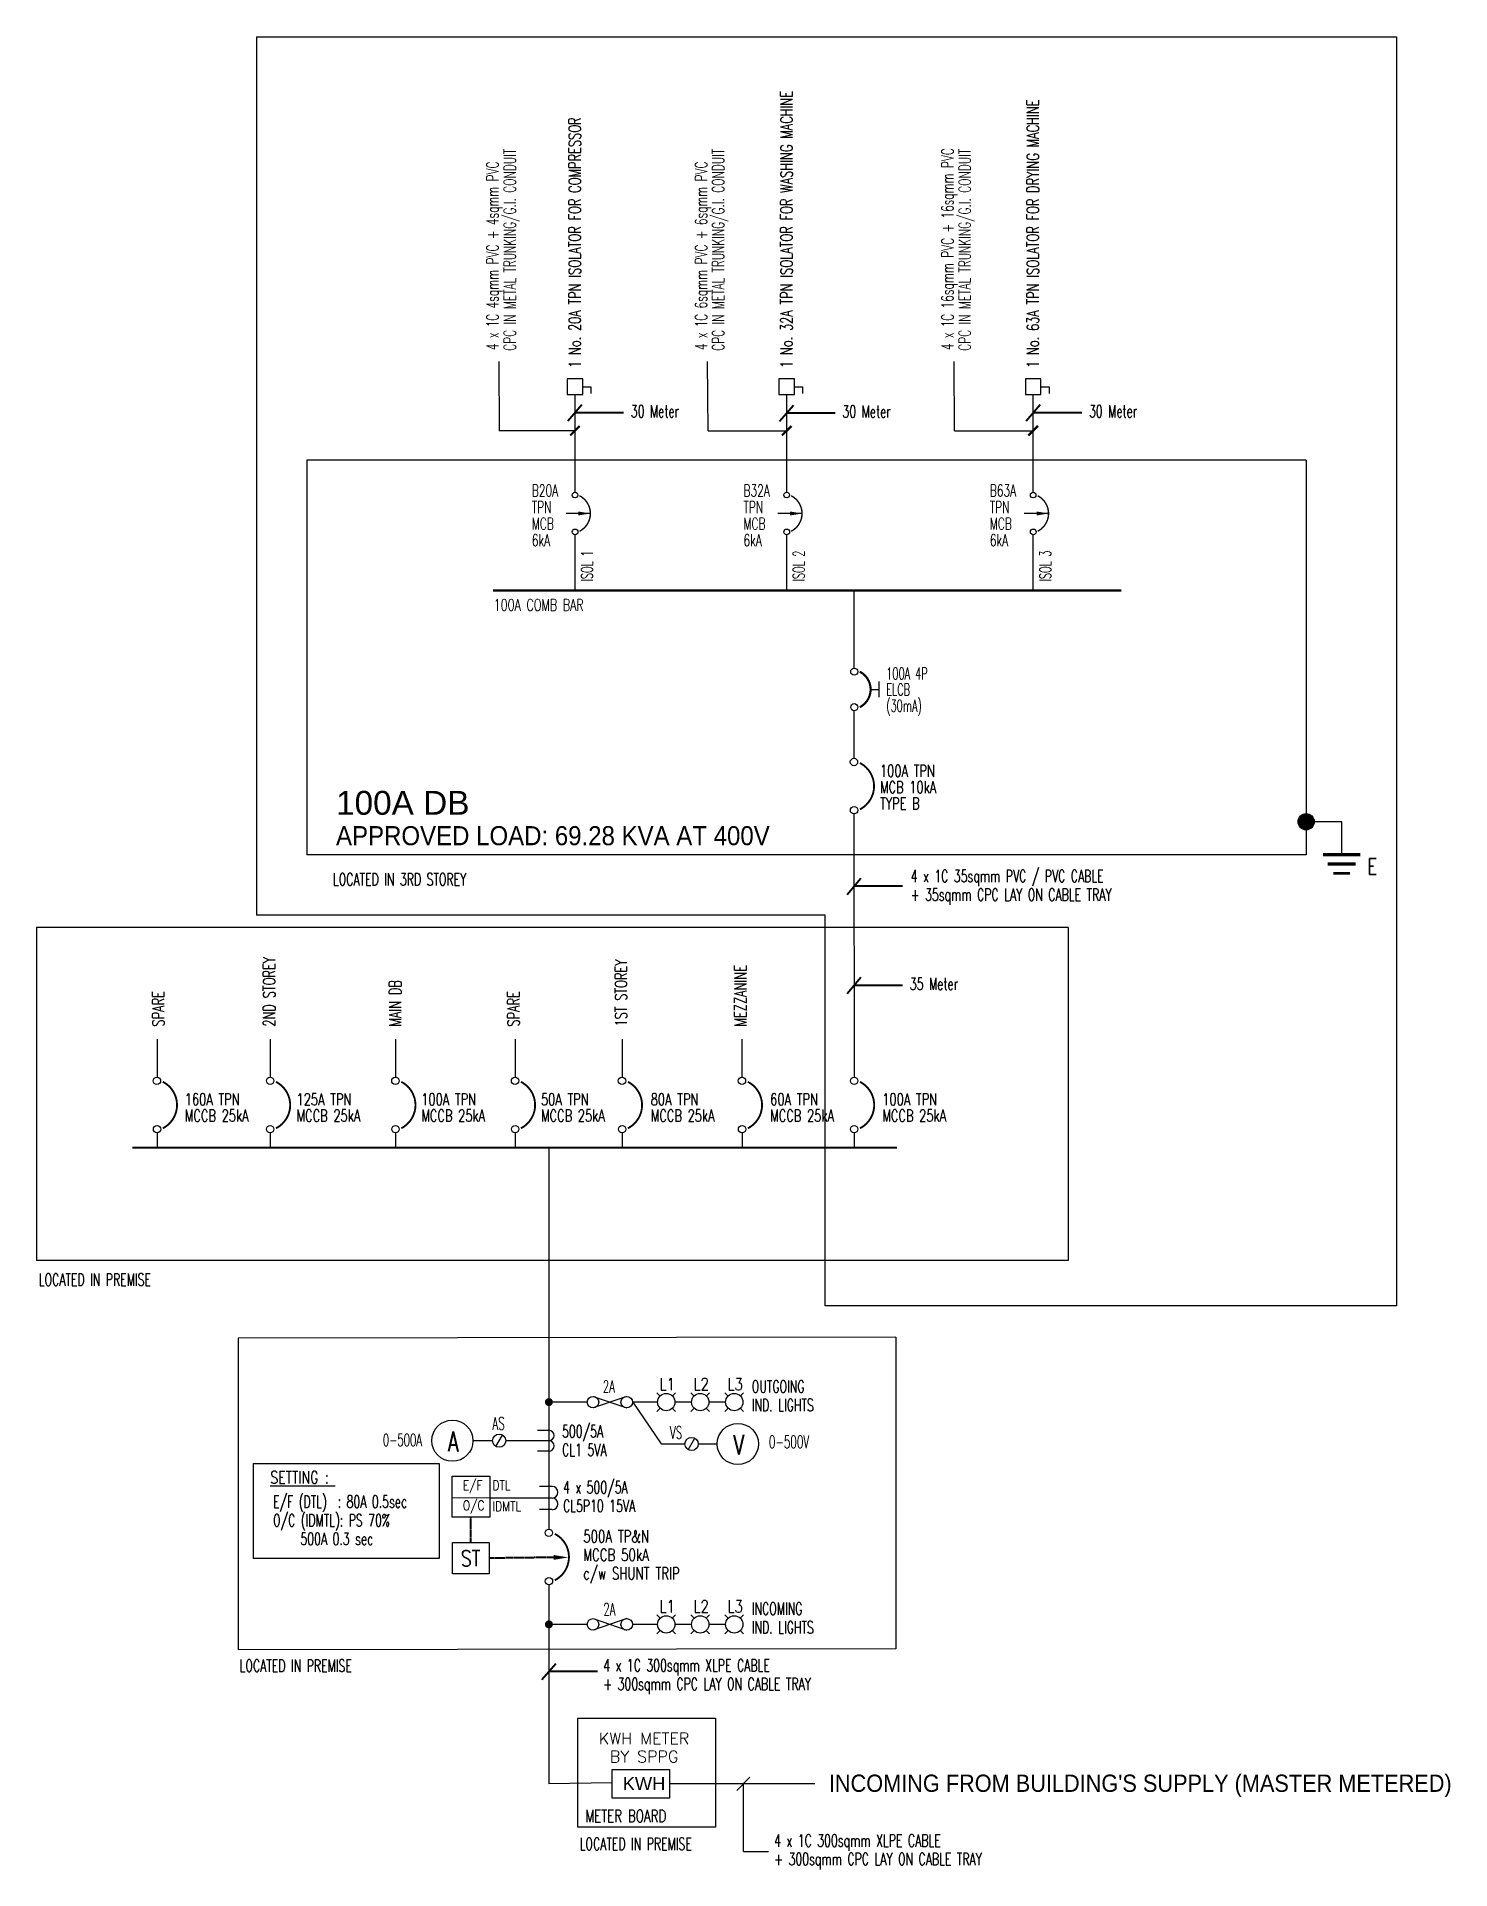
# Model space of a CAD drawing. Header units: millimetres. Extents: x 16251 to 284555, y 9213 to 36092.
# Drawn here: x 263829 to 284555, y 9213 to 36092 of the extents above; entities that cross this region are included whole.
import ezdxf
from ezdxf.lldxf.tags import DXFTag

# ---------------------------------------------------------------- set-up
doc = ezdxf.new("R2010")
doc.units = ezdxf.units.MM
doc.linetypes.add('DASHED', pattern=[0.75, 0.5, -0.25])
doc.linetypes.add('HIDDEN', pattern=[0.375, 0.25, -0.125])
for name, color, linetype in [('E-_-------_R-', 2, 'Continuous'), ('E-SLD-FRAME', 6, 'Continuous'), ('E-SLD-LEGENDF', 2, 'Continuous'), ('E-SLD-T1', 2, 'Continuous'), ('SLD', 2, 'Continuous'), ('SLD-LINE', 7, 'Continuous'), ('SLD-TXT', 7, 'Continuous'), ('TXT', 7, 'Continuous')]:
    doc.layers.add(name, color=color, linetype=linetype)
doc.styles.add('ARIAL', font='arial.ttf')
doc.styles.add('ROMANS', font='romans.shx', dxfattribs={"width": 0.8})
doc.styles.add('simplex', font='simplex.shx', dxfattribs={"width": 0.7})
doc.styles.add('SLD-TXT', font='romans.shx')
doc.styles.get("Standard").update_dxf_attribs({"font": 'arial.ttf'})
tags = doc.linetypes.add('CENTER', pattern=[2, 1.25, -0.25, 0.25, -0.25]).pattern_tags.tags
tags[10:11] = [DXFTag(74, 4), DXFTag(75, 0), DXFTag(340, '0'), DXFTag(46, 1.0), DXFTag(50, 0.0), DXFTag(44, 0.0), DXFTag(45, 0.0)]
tags[8:9] = [DXFTag(74, 4), DXFTag(75, 0), DXFTag(340, '0'), DXFTag(46, 1.0), DXFTag(50, 0.0), DXFTag(44, 0.0), DXFTag(45, 0.0)]
tags[6:7] = [DXFTag(74, 4), DXFTag(75, 0), DXFTag(340, '0'), DXFTag(46, 1.0), DXFTag(50, 0.0), DXFTag(44, 0.0), DXFTag(45, 0.0)]
tags[4:5] = [DXFTag(74, 4), DXFTag(75, 0), DXFTag(340, '0'), DXFTag(46, 1.0), DXFTag(50, 0.0), DXFTag(44, 0.0), DXFTag(45, 0.0)]
doc.dimstyles.new('A', dxfattribs={"dimtxt": 0.18, "dimasz": 150, "dimexe": 0.18, "dimexo": 0.0625, "dimgap": 0.09, "dimtad": 0, "dimtih": 1, "dimtoh": 1, "dimdec": 4, "dimzin": 0, "dimdsep": 46, "dimtxsty": 'Standard', "dimcen": 0.09, "dimadec": 0, "dimazin": 0, "dimtfac": 1, "dimtdec": 4, "dimtofl": 0, "dimtmove": 0, "dimatfit": 3, "dimfxl": 1, "dimtolj": 1, "dimtzin": 0, "dimarcsym": 0})

msp = doc.modelspace()

# ---------------------------------------------------------------- texts
at = {"color": 7, "linetype": 'ByBlock', "insert": (270529, 27844), "char_height": 170.59, "width": 7653.88, "attachment_point": 1, "line_spacing_factor": 0.890323, "style": 'ROMANS'}
msp.add_mtext('{\\W0.7;100A COMB BAR}', dxfattribs=at)
at = {"color": 7, "linetype": 'ByBlock', "lineweight": 40, "insert": (276193, 25411), "char_height": 175, "width": 1118.38, "attachment_point": 1, "line_spacing_factor": 0.818814, "style": 'ROMANS'}
msp.add_mtext('{\\W0.7;100A TPN \\PMCB 10kA \\PTYPE B}', dxfattribs=at)
at = {"color": 0, "linetype": 'ByBlock', "lineweight": 40, "char_height": 175, "width": 1276.49, "attachment_point": 1, "line_spacing_factor": 0.818814, "style": 'ROMANS'}
for s, insert in [('{\\W0.7;160A TPN \\PMCCB 25kA }', (266001, 20594)), ('{\\W0.7;125A TPN \\PMCCB 25kA }', (267639, 20594)), ('{\\W0.7;100A TPN \\PMCCB 25kA }', (269468, 20594)), ('{\\W0.7;50A TPN \\PMCCB 25kA }', (271223, 20594)), ('{\\W0.7;80A TPN \\PMCCB 25kA }', (272832, 20594)), ('{\\W0.7;60A TPN \\PMCCB 25kA }', (274583, 20594)), ('{\\W0.7;100A TPN \\PMCCB 25kA }', (276227, 20594))]:
    msp.add_mtext(s, dxfattribs=dict(at, insert=insert))
at = {"color": 7, "insert": (272421, 10567), "char_height": 191.9, "width": 690.73, "attachment_point": 1, "style": 'ARIAL'}
msp.add_mtext('{\\W1;KWH}', dxfattribs=at)
at = {"layer": 'E-SLD-T1', "color": 7, "style": 'ROMANS', "width": 0.7}
msp.add_text('METER BOARD', height=181.55, dxfattribs=at).set_placement((271872, 9906))
at = {"layer": 'SLD-TXT', "style": 'SLD-TXT'}
for s, width, p in [('1 No. 32A TPN ISOLATOR FOR WASHING MACHINE', 0.7, (274909, 31235)), ('1 No. 63A TPN ISOLATOR FOR DRYING MACHINE', 0.7, (278522, 31235)), ('1 No. 20A TPN ISOLATOR FOR COMPRESSOR', 0.7, (271805, 31235)), ('CPC IN METAL TRUNKING/G.I. CONDUIT ', 0.65, (270852, 31486)), ('CPC IN METAL TRUNKING/G.I. CONDUIT ', 0.65, (273909, 31486)), ('4 x 1C 16sqmm PVC + 16sqmm PVC', 0.65, (277271, 31493)), ('CPC IN METAL TRUNKING/G.I. CONDUIT ', 0.65, (277522, 31486)), ('4 x 1C 4sqmm PVC + 4sqmm PVC', 0.65, (270601, 31493)), ('4 x 1C 6sqmm PVC + 6sqmm PVC', 0.65, (273658, 31493)), ('2ND STOREY', 0.7, (267325, 21575)), ('1ST STOREY', 0.7, (272484, 21575)), ('MEZZANINE', 0.7, (274237, 21575)), ('SPARE', 0.7, (265701, 21575)), ('MAIN DB', 0.7, (269172, 21575)), ('SPARE', 0.7, (270907, 21575))]:
    msp.add_text(s, height=175, rotation=90, dxfattribs=dict(at, width=width)).set_placement(p)
at = {"layer": 'SLD-TXT', "color": 7, "style": 'SLD-TXT', "width": 0.6}
for s, p in [('ISOL 1', (271984, 28103)), ('ISOL 2', (275088, 28103)), ('ISOL 3', (278702, 28103))]:
    msp.add_text(s, height=170.6, rotation=90, dxfattribs=at).set_placement(p)
at = {"layer": 'SLD-TXT', "color": 7, "style": 'SLD-TXT'}
for s, height, width, p in [('2A', 180, 0.6, (272130, 16205)), ('AS', 185.1, 0.6, (270510, 15660)), ('VS', 185.1, 0.6, (273113, 15527)), ('%%USETTING : ', 180, 0.75, (267255, 14873)), ('2A', 180, 0.6, (272138, 12938))]:
    msp.add_text(s, height=height, dxfattribs=dict(at, width=width)).set_placement(p)
at = {"layer": 'SLD-TXT', "color": 7, "attachment_point": 1, "style": 'SLD-TXT'}
for s, insert, char_height, width, line_spacing_factor in [('{\\W0.65;30 Meter}', (272540, 30689), 180, 976.32, 0.908108), ('{\\W0.65;30 Meter}', (275643, 30685), 180, 976.32, 0.908108), ('{\\W0.65;30 Meter}', (279257, 30689), 180, 976.32, 0.908108), ('{\\W0.65;B20A \\PTPN\\PMCB\\P6kA}', (271088, 29523), 175, 452.06, 0.833333), ('{\\W0.65;B32A \\PTPN\\PMCB\\P6kA}', (274192, 29523), 175, 452.06, 0.833333), ('{\\W0.65;B63A \\PTPN\\PMCB\\P6kA}', (277805, 29523), 175, 452.06, 0.833333), ('{\\W0.6;100A 4P\\PELCB \\P(30mA)}', (276285, 26840), 175, 2442.69, 0.810811), ('{\\W0.75;E}', (283339, 24037), 234, 2960.08, 0.908108), ('{\\W0.65;LOCATED IN 3RD STOREY}', (268172, 23823), 180, 2325.18, 0.908108), ('{\\W0.65;4 x 1C 35sqmm PVC / PVC CABLE \\P+ 35sqmm CPC LAY ON CABLE TRAY\\W0.75; }', (276644, 23871), 180, 3901.15, 0.908108), ('\\A1;{\\W0.65;OUTGOING \\PIND. LIGHTS}', (274314, 16385), 180, 2416.57, 0.908108), ('\\A1;{\\W0.6;0-500A}', (268905, 15601), 180, 2416.57, 0.908108), ('\\A1;{\\W0.65;500/5A\\PCL1 5VA}', (271532, 15728), 180, 2416.57, 0.908108), ('\\A1;{\\W0.6;0-500V}', (274565, 15575), 185.09, 2416.57, 0.908108), ('\\A1;{\\W0.65;4 x 500/5A\\PCL5P10 15VA}', (271546, 14907), 180, 2416.57, 0.908108), ('\\A1;{\\W0.65;E/F (DTL)  : 80A 0.5sec\\PO/C (IDMTL): PS 70%\\P     500A 0.3 sec}', (267295, 14696), 180, 2416.57, 0.908108), ('\\pxt8;{\\W0.7;500A TP&N \\P\\ptz;MCCB 50kA \\Pc/w SHUNT TRIP}', (271842, 14189), 180, 2416.57, 0.908108), ('\\A1;{\\W0.65;INCOMING\\PIND. LIGHTS}', (274314, 13125), 180, 2416.57, 0.908108), ('{\\W0.65;LOCATED IN PREMISE}', (266805, 12289), 180, 3901.15, 0.908108), ('{\\W0.65;4 x 1C 300sqmm XLPE CABLE \\P+ 300sqmm CPC LAY ON CABLE TRAY\\W0.75; }', (272136, 12295), 180, 3901.15, 0.908108), ('\\pxqc;KWH METER\\PBY SPPG', (271300, 11217), 169.71, 2869.67, 0.934884), ('{\\W0.65;LOCATED IN PREMISE}', (271790, 9677), 180, 3901.15, 0.908108), ('{\\W0.65;4 x 1C 300sqmm XLPE CABLE \\P+ 300sqmm CPC LAY ON CABLE TRAY\\W0.75; }', (274642, 9726), 180, 3901.15, 0.908108)]:
    msp.add_mtext(s, dxfattribs=dict(at, insert=insert, char_height=char_height, width=width, line_spacing_factor=line_spacing_factor))
at = {"layer": 'SLD-TXT', "char_height": 180, "attachment_point": 1, "line_spacing_factor": 0.908108, "style": 'SLD-TXT'}
for s, insert, width in [('{\\W0.65;35 Meter}', (276631, 22291), 976.32), ('{\\W0.65;LOCATED IN PREMISE}', (263860, 17953), 3901.15)]:
    msp.add_mtext(s, dxfattribs=dict(at, insert=insert, width=width))
at = {"layer": 'TXT', "color": 7, "style": 'simplex', "width": 0.8}
for s, p in [('L1', (272959, 16239)), ('L2', (273457, 16239)), ('L3', (273955, 16239)), ('L1', (272959, 12979)), ('L2', (273457, 12979)), ('L3', (273955, 12979))]:
    msp.add_text(s, height=180, dxfattribs=at).set_placement(p)
at = {"layer": 'TXT', "color": 7}
for s, insert, char_height, width, attachment_point, line_spacing_factor, style in [('\\P100A DB', (268218, 25571), 350, 4520.12, 1, 0.926797, 'ARIAL'), ('{\\W0.9;\\PAPPROVED LOAD: 69.28 KVA AT 400V}', (268218, 24946), 280, 6727.75, 1, 0.926797, 'ARIAL'), ('\\A1;A ', (270015, 15635), 291.7, 4872.52, 3, 0.818182, 'simplex'), ('\\A1;V', (274201, 15588), 291.7, 4872.52, 3, 0.818182, 'simplex'), ('{\\W0.8;E/F }', (270078, 14918), 142.06, 2574.92, 1, 0.818182, 'simplex'), ('{\\W0.8;DTL }', (270512, 14918), 142.06, 2574.92, 1, 0.818182, 'simplex'), ('{\\W0.8;O/C }', (270078, 14622), 142.06, 2574.92, 1, 0.818182, 'simplex'), ('{\\W0.8;IDMTL }', (270512, 14608), 142.06, 2574.92, 1, 0.818182, 'simplex'), ('{\\W0.8;ST} ', (270047, 13891), 233.07, 4224.48, 1, 0.818182, 'simplex'), ("\\pxqc;{\\W0.9;INCOMING FROM BUILDING'S SUPPLY (MASTER METERED)}", (275257, 10603), 253.13, 9503.29, 1, 0.926797, 'ARIAL')]:
    msp.add_mtext(s, dxfattribs=dict(at, insert=insert, char_height=char_height, width=width, attachment_point=attachment_point, line_spacing_factor=line_spacing_factor, style=style))

# ---------------------------------------------------------------- blocks, each defined once
blk = doc.blocks.new('MCCB')
at = {"color": 7}
for centre in [(-1, 558), (0, 40)]:
    blk.add_circle(centre, 39.6, dxfattribs=at)
at = {"layer": 'E-SLD-LEGENDF', "color": 7, "const_width": 20}
blk.add_lwpolyline([(62, 49, 0.61125), (62, 548)], format="xyb", dxfattribs=at)
blk = doc.blocks.new('RCCB')
at = {"color": 7}
for centre in [(-1, 548), (0, 49)]:
    blk.add_circle(centre, 49.5, dxfattribs=at)
at = {"layer": 'E-SLD-LEGENDF', "color": 7, "linetype": 'ByBlock'}
blk.add_line((230, 299), (350, 299), dxfattribs=at)
at = {"layer": 'E-SLD-LEGENDF', "color": 7}
blk.add_line((350, 190), (350, 408), dxfattribs=at)
at = {"layer": 'E-SLD-LEGENDF', "color": 7, "const_width": 30}
blk.add_lwpolyline([(77, 49, 0.611384), (77, 548)], format="xyb", dxfattribs=at)
blk = doc.blocks.new('DP ISOL')
at = {"layer": 'SLD', "color": 7, "linetype": 'Continuous', "ltscale": 0.5}
for p, q in [((141, -289), (20, -289)), ((141, -141), (141, -289))]:
    blk.add_line(p, q, dxfattribs=at)
blk.add_lwpolyline([(0, 141), (0, -141), (282, -141), (282, 141)], close=True, dxfattribs=at)

# ---------------------------------------------------------------- hatches: boundary and pattern name
at = {"layer": 'E-SLD-LEGENDF'}
h = msp.add_hatch(color=7, dxfattribs=at)
h.dxf.hatch_style = 1
edge = h.paths.add_edge_path()
edge.add_arc((282441, 24578), 119, 0, 360)

# ---------------------------------------------------------------- linework, layer by layer
at = {"color": 1}
for p, q in [((267054, 36092), (283767, 36092)), ((267054, 36092), (267054, 23210)), ((283767, 36092), (283767, 17476)), ((275391, 23210), (267054, 23210)), ((275391, 17476), (275391, 23210)), ((283767, 17476), (275391, 17476))]:
    msp.add_line(p, q, dxfattribs=at)
at = {"color": 7, "linetype": 'DASHED'}
for p, q in [((273668, 30313), (274825, 30313)), ((277281, 30313), (278439, 30313)), ((275815, 25508), (275816, 26207))]:
    msp.add_line(p, q, dxfattribs=at)
at = {"color": 7}
for p, q in [((270474, 14659), (269920, 14660)), ((272265, 10480), (271339, 10470))]:
    msp.add_line(p, q, dxfattribs=at)
for points in [[(267007, 15166), (269731, 15166), (269731, 13770), (267007, 13770)], [(272265, 10679), (273108, 10679), (273108, 10258), (272265, 10258)]]:
    msp.add_lwpolyline(points, close=True, dxfattribs=at)
for points in [[(274287, 10565), (274093, 10371)], [(275238, 10468), (273108, 10468)], [(274190, 9473), (274190, 10468)]]:
    msp.add_lwpolyline(points, dxfattribs=at)
at = {"layer": 'E-_-------_R-', "color": 7, "lineweight": 40}
for p, q in [((271619, 30458), (271823, 30695)), ((274722, 30453), (274926, 30690)), ((278336, 30458), (278540, 30695)), ((272433, 30576), (271721, 30576)), ((275536, 30572), (274824, 30572)), ((279150, 30576), (278438, 30576)), ((275710, 23512), (275914, 23749)), ((276524, 23631), (275812, 23631)), ((271236, 11997), (271440, 12234)), ((272051, 12115), (271338, 12115))]:
    msp.add_line(p, q, dxfattribs=at)
at = {"layer": 'E-_-------_R-', "color": 0, "lineweight": 40}
for p, q in [((275710, 22059), (275914, 22296)), ((276524, 22178), (275812, 22178))]:
    msp.add_line(p, q, dxfattribs=at)
at = {"layer": 'E-_-------_R-', "color": 7, "linetype": 'HIDDEN', "lineweight": 40, "ltscale": 10}
for points in [[(270193, 14009), (270193, 14381)], [(271409, 13788), (270462, 13777)]]:
    msp.add_lwpolyline(points, dxfattribs=at)
at = {"layer": 'E-SLD-FRAME', "color": 7, "linetype": 'CENTER', "ltscale": 1.5}
for p, q in [((282440, 29880), (267790, 29880)), ((267790, 29880), (267790, 24095)), ((282440, 29880), (282441, 24095)), ((282441, 24095), (267790, 24095)), ((278954, 23027), (263829, 23027)), ((263829, 23027), (263829, 18143)), ((278954, 23027), (278954, 18143)), ((278954, 18143), (263829, 18143)), ((276427, 17018), (266784, 17006)), ((266784, 17006), (266784, 12434)), ((276427, 17018), (276427, 12447)), ((276427, 12447), (266784, 12434))]:
    msp.add_line(p, q, dxfattribs=at)
msp.add_lwpolyline([(271763, 11432), (273780, 11432), (273780, 9830), (271763, 9830)], close=True, dxfattribs=at)
at = {"layer": 'E-SLD-LEGENDF', "color": 7}
for p, q in [((282962, 24578), (282441, 24578)), ((282962, 24095), (282962, 24578))]:
    msp.add_line(p, q, dxfattribs=at)
for points, const_width in [([(282687, 24095), (283236, 24095)], 45.7), ([(282756, 23958), (283167, 23958)], 45.7), ([(282838, 23821), (283085, 23821)], 41.1)]:
    msp.add_lwpolyline(points, dxfattribs=dict(at, const_width=const_width))
msp.add_circle((282441, 24578), 119, dxfattribs=at)
at = {"layer": 'SLD', "color": 7}
for p, q in [((270604, 31327), (270611, 30313)), ((273660, 31327), (273668, 30313)), ((277274, 31327), (277281, 30313)), ((271722, 30313), (270611, 30313))]:
    msp.add_line(p, q, dxfattribs=at)
at = {"layer": 'SLD', "color": 7, "const_width": 33}
for points in [[(270518, 27971), (279733, 27971)], [(265231, 19798), (276444, 19798)]]:
    msp.add_lwpolyline(points, dxfattribs=at)
at = {"layer": 'SLD-LINE', "color": 7, "linetype": 'ByBlock'}
for p, q in [((271722, 29411), (271722, 30843)), ((274825, 29411), (274825, 30843)), ((278439, 29411), (278439, 30843)), ((275815, 26831), (275814, 27971))]:
    msp.add_line(p, q, dxfattribs=at)
at = {"layer": 'SLD-LINE', "color": 7}
for p, q in [((271723, 27971), (271723, 28787)), ((274826, 27971), (274826, 28787)), ((278440, 27971), (278440, 28787))]:
    msp.add_line(p, q, dxfattribs=at)
at = {"layer": 'SLD-TXT', "color": 7}
msp.add_line((274190, 9473), (274561, 9473), dxfattribs=at)
at = {"layer": 'SLD-TXT', "color": 7, "const_width": 33.1}
for points in [[(271652, 30243), (271792, 30383)], [(274755, 30243), (274896, 30383)], [(278369, 30243), (278509, 30383)]]:
    msp.add_lwpolyline(points, dxfattribs=at)
at = {"layer": 'TXT', "color": 7}
for p, q in [((275816, 26207), (275816, 26207)), ((275812, 24692), (275813, 20831)), ((265595, 21389), (265594, 20831)), ((267253, 21389), (267252, 20831)), ((269089, 21389), (269089, 20831)), ((270844, 21389), (270843, 20831)), ((272412, 21389), (272412, 20831)), ((274170, 21389), (274170, 20831)), ((275814, 21389), (275813, 20831)), ((265594, 20015), (265594, 19798)), ((267253, 20015), (267253, 19798)), ((269090, 20015), (269090, 19798)), ((270844, 20015), (270844, 19798)), ((272412, 20015), (272412, 19798)), ((274171, 20015), (274171, 19798)), ((275815, 20015), (275815, 19798)), ((271339, 19798), (271340, 14202)), ((272480, 16150), (271986, 15981)), ((271986, 16150), (272480, 15981)), ((272921, 16204), (272969, 16155)), ((273148, 16155), (273196, 16204)), ((273420, 16204), (273468, 16155)), ((273647, 16155), (273695, 16204)), ((273918, 16204), (273966, 16155)), ((274145, 16155), (274193, 16204)), ((271901, 16066), (271339, 16066)), ((272932, 16066), (272564, 16066)), ((272568, 16066), (272984, 15452)), ((272921, 15928), (272969, 15976)), ((273148, 15976), (273196, 15928)), ((273431, 16066), (273185, 16066)), ((273420, 15928), (273468, 15976)), ((273647, 15976), (273695, 15928)), ((273929, 16066), (273684, 16066)), ((273918, 15928), (273966, 15976)), ((274145, 15976), (274193, 15928)), ((271339, 15652), (271170, 15652)), ((270513, 15500), (270225, 15500)), ((270562, 15416), (270659, 15583)), ((271339, 15500), (270707, 15500)), ((271339, 15347), (271170, 15347)), ((272984, 15452), (273334, 15452)), ((273382, 15368), (273479, 15536)), ((273527, 15452), (273808, 15452)), ((271387, 14828), (271200, 14828)), ((271387, 14658), (270474, 14658)), ((271387, 14489), (271200, 14489)), ((271340, 13386), (271339, 10470)), ((272921, 12944), (272969, 12896)), ((273148, 12896), (273196, 12944)), ((273420, 12944), (273468, 12896)), ((273647, 12896), (273695, 12944)), ((273918, 12944), (273966, 12896)), ((274145, 12896), (274193, 12944)), ((271901, 12806), (271339, 12806)), ((272480, 12890), (271986, 12722)), ((271986, 12890), (272480, 12722)), ((272932, 12806), (272564, 12806)), ((272921, 12668), (272969, 12717)), ((273148, 12717), (273196, 12668)), ((273431, 12806), (273185, 12806)), ((273420, 12668), (273468, 12717)), ((273647, 12717), (273695, 12668)), ((273929, 12806), (273684, 12806)), ((273918, 12668), (273966, 12717)), ((274145, 12717), (274193, 12668))]:
    msp.add_line(p, q, dxfattribs=at)
at = {"layer": 'TXT', "color": 7, "const_width": 58.3}
for points in [[(271310, 16066, 1), (271368, 16066, 1)], [(271310, 12806, 1), (271368, 12806, 1)]]:
    msp.add_lwpolyline(points, format="xyb", close=True, dxfattribs=at)
at = {"layer": 'TXT', "color": 7}
for points in [[(270474, 14980), (270474, 14380), (269920, 14380), (269920, 14980)], [(269924, 14009), (270462, 14009), (270462, 13546), (269924, 13546)]]:
    msp.add_lwpolyline(points, close=True, dxfattribs=at)
for centre, radius in [((271986, 16066), 84.4), ((272480, 16066), 84.4), ((273059, 16066), 127), ((273557, 16066), 127), ((274056, 16066), 127), ((269924, 15500), 302), ((270610, 15500), 96.9), ((274109, 15452), 302), ((273431, 15452), 96.9), ((273059, 12806), 127), ((273557, 12806), 127), ((274056, 12806), 127), ((271986, 12806), 84.4), ((272480, 12806), 84.4)]:
    msp.add_circle(centre, radius, dxfattribs=at)
for centre, radius in [((271339, 15576), 76.4), ((271339, 15423), 76.4), ((271387, 14743), 84.9), ((271387, 14573), 84.9)]:
    msp.add_arc(centre, radius, 270, 90, dxfattribs=at)
at = {"layer": 'TXT', "color": 7, "linetype": 'DASHED'}
msp.add_solid([(271409, 13824), (271623, 13788), (271409, 13753)], dxfattribs=at)

# ---------------------------------------------------------------- block references
at = {"layer": 'E-SLD-LEGENDF', "color": 7, "linetype": 'ByBlock', "xscale": 1.043890447483075, "yscale": 1.043890447483075, "zscale": 1.043890447483075}
msp.add_blockref('RCCB', (275816, 26207), dxfattribs=at)
at = {"layer": 'SLD', "color": 7, "xscale": 0.81, "yscale": 0.81, "zscale": 0.81, "rotation": 90}
for p in [(271722, 30843), (274825, 30843), (278439, 30843)]:
    msp.add_blockref('DP ISOL', p, dxfattribs=at)
at = {"layer": 'SLD', "color": 7, "lineweight": -3}
for p, xscale, yscale, zscale in [((271723, 28787), 1.043890447483075, 1.043890447483075, 1.043890447483075), ((274826, 28787), 1.043890447483075, 1.043890447483075, 1.043890447483075), ((278440, 28787), 1.043890447483075, 1.043890447483075, 1.043890447483075), ((275813, 24692), 1.365952055823138, 1.365952055823138, 1.365952055823138), ((271340, 13386), 1.365952055823138, 1.365952055823138, 1.365952055823138)]:
    msp.add_blockref('MCCB', p, dxfattribs=dict(at, xscale=xscale, yscale=yscale, zscale=zscale))
at = {"layer": 'SLD', "lineweight": -3, "xscale": 1.365952055823138, "yscale": 1.365952055823138, "zscale": 1.365952055823138}
for p in [(265594, 20015), (267253, 20015), (269090, 20015), (270844, 20015), (272412, 20015), (274171, 20015), (275815, 20015)]:
    msp.add_blockref('MCCB', p, dxfattribs=at)

msp.set_redraw_order([(e.dxf.handle, doc.entitydb.next_handle()) for e in msp.query("TEXT MTEXT ATTDEF DIMENSION ARC_DIMENSION")])  # texts and dimensions are drawn at this point

# ---------------------------------------------------------------- leaders
at = {"layer": 'SLD-TXT', "color": 7}
for points in [[(271947, 29099), (271590, 29099)], [(275051, 29099), (274694, 29099)], [(278665, 29099), (278308, 29099)]]:
    msp.add_leader(points, dimstyle='A', override={"dimasz": 175, "dimgap": 0.09, "dimtad": 0}, dxfattribs=at)

doc.saveas('drawing.dxf')
